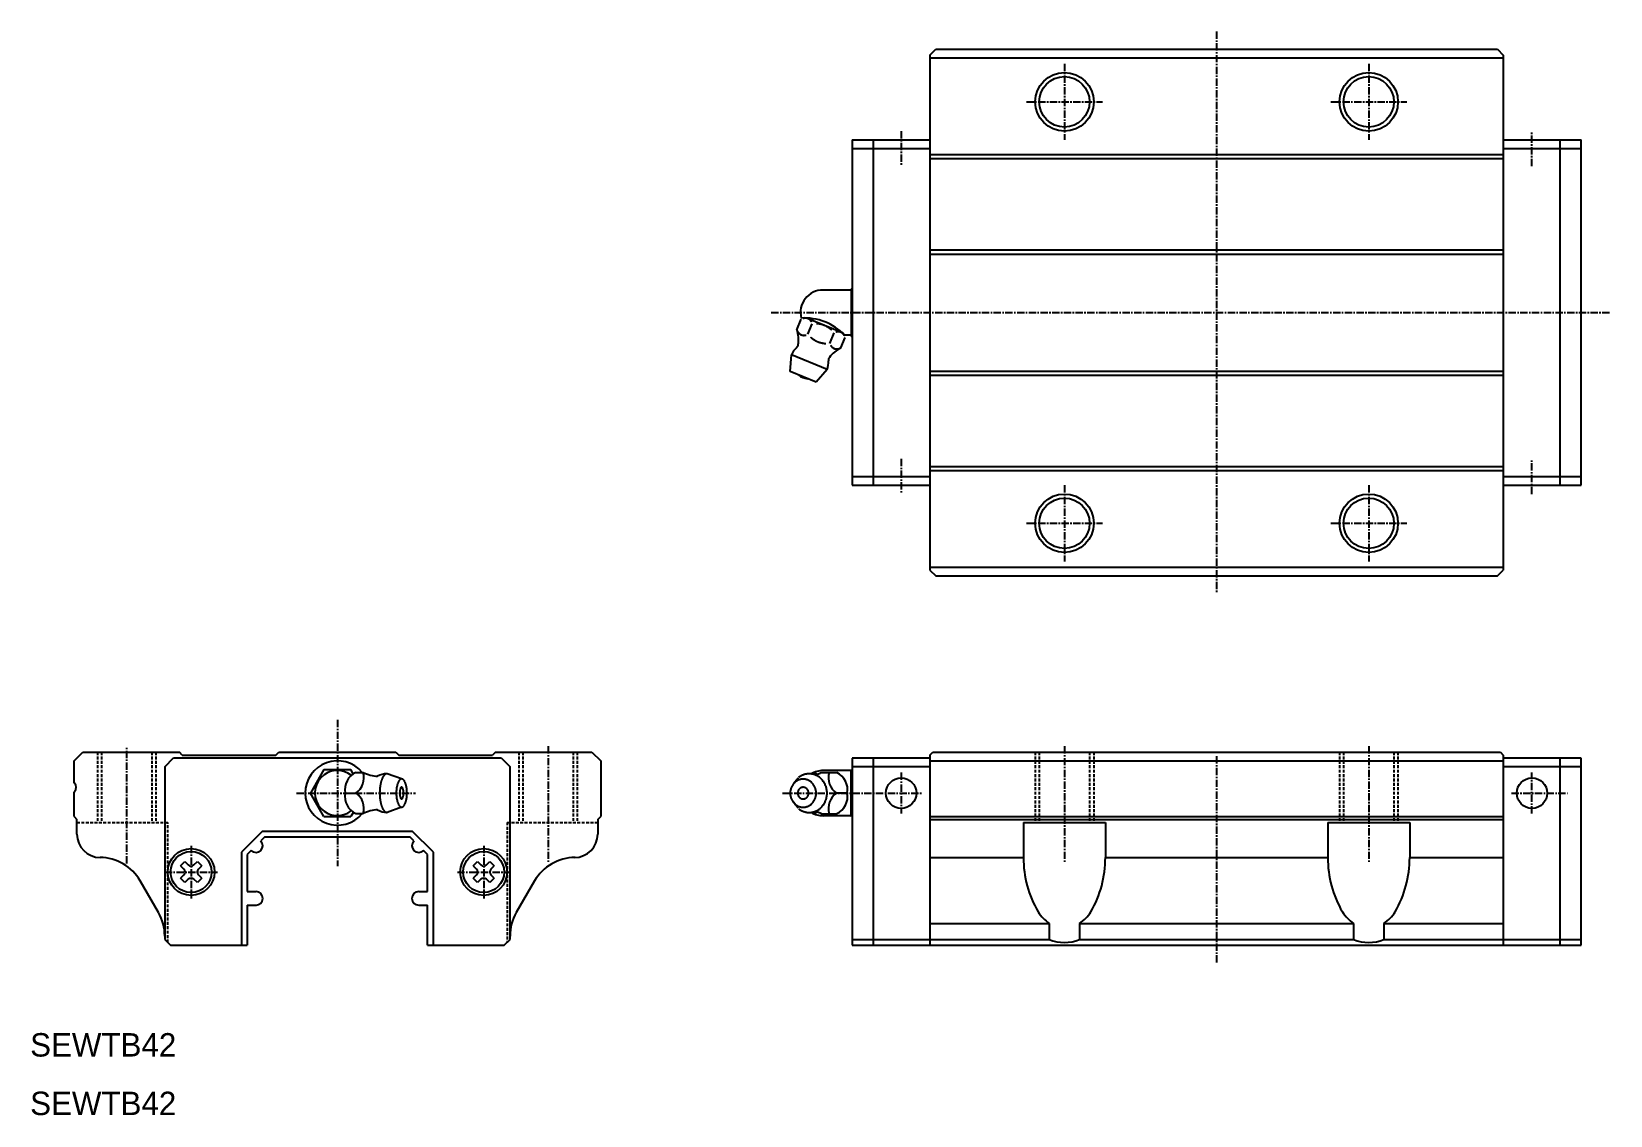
# Model space of a CAD drawing. Extents: x 10 to 280, y 10 to 195.
import ezdxf

# ---------------------------------------------------------------- set-up
doc = ezdxf.new("R2010")
doc.units = 0
doc.linetypes.add('CENTER', pattern=[2, 1.25, -0.25, 0.25, -0.25])
doc.linetypes.add('DASHED', pattern=[0.75, 0.5, -0.25])
doc.layers.get('0').update_dxf_attribs({"linetype": 'CONTINUOUS'})
doc.layers.add('CENTER', color=1, linetype='CENTER')

msp = doc.modelspace()

# ---------------------------------------------------------------- texts
at = {"color": 7, "linetype": 'CONTINUOUS'}
for p in [(10, 20), (10, 10)]:
    msp.add_text('SEWTB42', height=4, dxfattribs=at).set_placement(p)

# ---------------------------------------------------------------- linework, layer by layer
at = {"color": 7, "linetype": 'CONTINUOUS'}
for p, q in [((163.74, 191.1), (164.74, 192.1)), ((164.74, 192.1), (260.74, 192.1)), ((260.74, 192.1), (261.74, 191.1)), ((163.74, 191.1), (163.74, 103.1)), ((163.74, 190.6), (261.74, 190.6)), ((261.74, 191.1), (261.74, 103.1)), ((150.44, 176.6), (154.04, 176.6)), ((150.44, 176.6), (150.44, 117.6)), ((154.04, 176.6), (154.04, 117.6)), ((154.04, 176.6), (163.74, 176.6)), ((261.74, 176.6), (271.44, 176.6)), ((271.44, 117.6), (271.44, 176.6)), ((271.44, 176.6), (275.04, 176.6)), ((275.04, 117.6), (275.04, 176.6)), ((150.44, 175.1), (154.04, 175.1)), ((154.04, 175.1), (163.74, 175.1)), ((163.74, 174.1), (261.74, 174.1)), ((163.74, 173.4), (261.74, 173.4)), ((261.74, 175.1), (271.44, 175.1)), ((271.44, 175.1), (275.04, 175.1)), ((163.74, 157.8), (261.74, 157.8)), ((163.74, 157.1), (261.74, 157.1)), ((150.28, 150.95), (150.44, 151.22)), ((150.28, 150.95), (145.49, 150.95)), ((150.28, 150.95), (150.28, 143.25)), ((141.04, 144.16), (141.78, 145.96)), ((148.81, 143.62), (142.65, 146.17)), ((142.91, 143.39), (143.66, 145.18)), ((146.65, 141.84), (147.4, 143.63)), ((150.28, 143.25), (149.19, 143.25)), ((150.44, 142.98), (150.28, 143.25)), ((148.52, 141.06), (149.27, 142.86)), ((139.88, 137.04), (140.08, 139.88)), ((146.18, 137.35), (140.08, 139.88)), ((146.18, 137.35), (140.08, 139.88)), ((144.31, 135.2), (139.88, 137.04)), ((146.18, 137.35), (144.31, 135.2)), ((146.18, 137.35), (144.31, 135.2)), ((163.74, 137.1), (261.74, 137.1)), ((163.74, 136.4), (261.74, 136.4)), ((150.44, 119.1), (154.04, 119.1)), ((154.04, 119.1), (163.74, 119.1)), ((163.74, 120.8), (261.74, 120.8)), ((163.74, 120.1), (261.74, 120.1)), ((261.74, 119.1), (271.44, 119.1)), ((271.44, 119.1), (275.04, 119.1)), ((150.44, 117.6), (154.04, 117.6)), ((154.04, 117.6), (163.74, 117.6)), ((261.74, 117.6), (271.44, 117.6)), ((271.44, 117.6), (275.04, 117.6)), ((163.74, 103.6), (261.74, 103.6)), ((163.74, 103.1), (164.74, 102.1)), ((260.74, 102.1), (261.74, 103.1)), ((164.74, 102.1), (260.74, 102.1)), ((17.5, 70.5), (19, 72)), ((17.5, 66.81), (17.5, 70.5)), ((19, 72), (35.5, 72)), ((33, 69.52), (34.5, 71.02)), ((34.5, 71.02), (90.5, 71.02)), ((36, 71.5), (35.5, 72)), ((36, 71.5), (52, 71.5)), ((52, 71.5), (52.5, 72)), ((52.5, 72), (72.5, 72)), ((72.5, 72), (73, 71.5)), ((73, 71.5), (89, 71.5)), ((89.5, 72), (89, 71.5)), ((89.5, 72), (106, 72)), ((90.5, 71.02), (92, 69.52)), ((106, 72), (107.5, 70.5)), ((107.5, 70.5), (107.5, 61)), ((154.04, 71), (150.44, 71)), ((150.44, 71), (150.44, 39)), ((154.04, 71), (154.04, 39)), ((163.74, 71), (154.04, 71)), ((163.74, 71.5), (164.24, 72)), ((163.74, 71.5), (163.74, 39)), ((163.74, 70.5), (261.74, 70.5)), ((164.24, 72), (261.24, 72)), ((261.24, 72), (261.74, 71.5)), ((261.74, 71.5), (261.74, 39)), ((271.44, 71), (261.74, 71)), ((271.44, 39), (271.44, 71)), ((275.04, 71), (271.44, 71)), ((275.04, 39), (275.04, 71)), ((33, 69.52), (33, 40)), ((60.19, 69.02), (57.88, 65.02)), ((60.19, 69.02), (62.5, 69.02)), ((62.5, 69.02), (64.81, 69.02)), ((65.22, 68.31), (64.81, 69.02)), ((65.65, 68.53), (66.92, 68.53)), ((73.48, 67.42), (70.99, 68.32)), ((92, 40), (92, 69.52)), ((141.22, 67.58), (140.42, 66.57)), ((145.14, 68.51), (147.82, 68.51)), ((150.28, 68.85), (145.49, 68.85)), ((150.28, 68.85), (150.37, 69)), ((150.28, 61.15), (150.28, 68.85)), ((150.44, 69), (150.37, 69)), ((154.04, 69.5), (150.44, 69.5)), ((163.74, 69.5), (154.04, 69.5)), ((271.44, 69.5), (261.74, 69.5)), ((275.04, 69.5), (271.44, 69.5)), ((17.6, 66.71), (17.5, 66.81)), ((17.6, 65.29), (17.5, 65.19)), ((17.5, 61), (17.5, 65.19)), ((60.19, 61.02), (57.88, 65.02)), ((63.85, 65.02), (65.65, 65.02)), ((149.61, 65), (147.82, 65)), ((73.48, 62.62), (70.99, 61.72)), ((141.22, 62.42), (140.42, 63.43)), ((17.5, 61), (18, 60.5)), ((18, 58), (18, 60.5)), ((60.19, 61.02), (62.5, 61.02)), ((62.5, 61.02), (64.81, 61.02)), ((65.23, 61.75), (64.81, 61.02)), ((65.65, 61.51), (66.92, 61.51)), ((107, 60.5), (107.5, 61)), ((107, 60.5), (107, 58)), ((145.14, 61.49), (147.82, 61.49)), ((150.28, 61.15), (145.49, 61.15)), ((150.37, 61), (150.28, 61.15)), ((150.44, 61), (150.37, 61)), ((163.74, 61), (261.74, 61)), ((163.74, 60.5), (261.74, 60.5)), ((179.74, 60), (193.74, 60)), ((179.74, 60), (179.74, 54)), ((193.74, 60), (193.74, 54)), ((231.74, 60), (245.74, 60)), ((231.74, 60), (231.74, 54)), ((245.74, 60), (245.74, 54)), ((49.7, 58.52), (46.1, 54.92)), ((50.11, 57.52), (49.42, 56.83)), ((49.7, 58.52), (75.3, 58.52)), ((50.11, 57.52), (74.89, 57.52)), ((75.58, 56.83), (74.89, 57.52)), ((78.9, 54.92), (75.3, 58.52)), ((46.1, 54.92), (46.1, 39)), ((47.79, 55.2), (47.1, 54.5)), ((47.1, 54.5), (47.1, 48.17)), ((77.9, 54.5), (77.21, 55.2)), ((77.9, 48.17), (77.9, 54.5)), ((78.9, 39), (78.9, 54.92)), ((163.74, 54), (179.74, 54)), ((193.74, 54), (231.74, 54)), ((245.74, 54), (261.74, 54)), ((35.69, 52.59), (36.43, 53.33)), ((35.69, 52.59), (36.26, 52.01)), ((36.43, 53.33), (37.01, 52.76)), ((37.99, 52.76), (38.57, 53.33)), ((38.57, 53.33), (39.31, 52.59)), ((38.74, 52.01), (39.31, 52.59)), ((85.69, 52.59), (86.43, 53.33)), ((85.69, 52.59), (86.26, 52.01)), ((86.43, 53.33), (87.01, 52.76)), ((87.99, 52.76), (88.57, 53.33)), ((88.57, 53.33), (89.31, 52.59)), ((88.74, 52.01), (89.31, 52.59)), ((31.93, 44.6), (28.81, 50)), ((36.26, 51.02), (35.69, 50.45)), ((36.43, 49.71), (35.69, 50.45)), ((37.01, 50.28), (36.43, 49.71)), ((38.57, 49.71), (37.99, 50.28)), ((39.31, 50.45), (38.57, 49.71)), ((39.31, 50.45), (38.74, 51.02)), ((86.26, 51.02), (85.69, 50.45)), ((86.43, 49.71), (85.69, 50.45)), ((87.01, 50.28), (86.43, 49.71)), ((88.57, 49.71), (87.99, 50.28)), ((89.31, 50.45), (88.57, 49.71)), ((89.31, 50.45), (88.74, 51.02)), ((96.19, 50), (93.07, 44.6)), ((47.1, 48.17), (48.6, 48.17)), ((47.1, 45.87), (47.1, 39)), ((47.1, 45.87), (48.6, 45.87)), ((76.4, 48.17), (77.9, 48.17)), ((76.4, 45.87), (77.9, 45.87)), ((77.9, 39), (77.9, 45.87)), ((163.74, 42.74), (184.14, 42.74)), ((184.14, 42.74), (184.14, 40)), ((189.34, 42.74), (236.14, 42.74)), ((189.34, 42.74), (189.34, 40)), ((236.14, 42.74), (236.14, 40)), ((241.34, 42.74), (261.74, 42.74)), ((241.34, 42.74), (241.34, 40)), ((33, 40), (34, 39)), ((34, 39), (47.1, 39)), ((77.9, 39), (91, 39)), ((91, 39), (92, 40)), ((150.44, 40), (154.04, 40)), ((150.44, 39), (154.04, 39)), ((154.04, 40), (163.74, 40)), ((154.04, 39), (163.74, 39)), ((163.74, 40), (184.14, 40)), ((163.74, 39), (261.74, 39)), ((189.34, 40), (236.14, 40)), ((241.34, 40), (261.74, 40)), ((261.74, 40), (271.44, 40)), ((261.74, 39), (271.44, 39)), ((271.44, 40), (275.04, 40)), ((271.44, 39), (275.04, 39))]:
    msp.add_line(p, q, dxfattribs=at)
at = {"color": 3, "linetype": 'DASHED'}
for p, q in [((21.5, 72), (21.5, 60)), ((22.2, 72), (22.2, 60)), ((30.8, 72), (30.8, 60)), ((31.5, 72), (31.5, 60)), ((93.5, 72), (93.5, 60)), ((94.2, 72), (94.2, 60)), ((102.8, 72), (102.8, 60)), ((103.5, 72), (103.5, 60)), ((181.74, 72), (181.74, 60)), ((182.44, 72), (182.44, 60)), ((191.04, 72), (191.04, 60)), ((191.74, 72), (191.74, 60)), ((233.74, 72), (233.74, 60)), ((234.44, 72), (234.44, 60)), ((243.04, 72), (243.04, 60)), ((243.74, 72), (243.74, 60)), ((18, 60), (33.5, 60)), ((33.5, 39.5), (33.5, 60)), ((91.5, 60), (91.5, 39.5)), ((91.5, 60), (107, 60))]:
    msp.add_line(p, q, dxfattribs=at)
at = {"color": 7, "linetype": 'CONTINUOUS'}
for points in [[(143.52, 145.51, 0), (143.51, 145.52, 0), (143.5, 145.53, 0), (143.5, 145.54, 0), (143.49, 145.56, 0), (143.48, 145.57, 0), (143.47, 145.58, 0), (143.47, 145.59, 0), (143.46, 145.6, 0), (143.45, 145.61, 0), (143.44, 145.62, 0), (143.44, 145.63, 0), (143.43, 145.65, 0), (143.42, 145.66, 0), (143.41, 145.67, 0), (143.41, 145.68, 0), (143.4, 145.69, 0), (143.39, 145.7, 0), (143.38, 145.71, 0), (143.37, 145.72, 0), (143.36, 145.73, 0), (143.36, 145.74, 0), (143.35, 145.75, 0), (143.34, 145.76, 0), (143.33, 145.77, 0), (143.32, 145.78, 0), (143.31, 145.79, 0), (143.3, 145.8, 0), (143.29, 145.81, 0), (143.28, 145.82, 0), (143.28, 145.82, 0), (143.27, 145.83, 0), (143.26, 145.84, 0), (143.25, 145.85, 0), (143.24, 145.86, 0), (143.23, 145.87, 0), (143.22, 145.88, 0), (143.21, 145.88, 0), (143.2, 145.89, 0), (143.19, 145.9, 0), (143.18, 145.91, 0), (143.17, 145.92, 0), (143.16, 145.92, 0), (143.15, 145.93, 0), (143.14, 145.94, 0), (143.13, 145.95, 0), (143.12, 145.95, 0), (143.11, 145.96, 0), (143.1, 145.97, 0), (143.09, 145.97, 0), (143.08, 145.98, 0), (143.07, 145.99, 0), (143.06, 145.99, 0), (143.04, 146, 0), (143.03, 146.01, 0), (143.02, 146.01, 0), (143.01, 146.02, 0), (143, 146.02, 0), (142.99, 146.03, 0), (142.98, 146.03, 0), (142.97, 146.04, 0), (142.96, 146.04, 0), (142.94, 146.05, 0), (142.93, 146.06, 0), (142.92, 146.06, 0), (142.91, 146.06, 0), (142.9, 146.07, 0), (142.89, 146.07, 0), (142.88, 146.08, 0), (142.86, 146.08, 0), (142.85, 146.09, 0), (142.84, 146.09, 0), (142.83, 146.09, 0), (142.82, 146.1, 0), (142.8, 146.1, 0), (142.79, 146.1, 0), (142.78, 146.11, 0), (142.77, 146.11, 0), (142.76, 146.11, 0), (142.74, 146.12, 0), (142.73, 146.12, 0), (142.72, 146.12, 0), (142.71, 146.12, 0), (142.7, 146.13, 0), (142.68, 146.13, 0), (142.67, 146.13, 0), (142.66, 146.13, 0), (142.65, 146.13, 0), (142.63, 146.13, 0), (142.62, 146.14, 0), (142.61, 146.14, 0), (142.6, 146.14, 0), (142.58, 146.14, 0), (142.57, 146.14, 0), (142.56, 146.14, 0), (142.54, 146.14, 0), (142.53, 146.14, 0), (142.52, 146.14, 0), (142.51, 146.14, 0), (142.49, 146.14, 0), (142.48, 146.14, 0), (142.47, 146.14, 0), (142.45, 146.14, 0), (142.44, 146.14, 0), (142.43, 146.14, 0), (142.42, 146.14, 0), (142.4, 146.14, 0), (142.39, 146.14, 0), (142.38, 146.14, 0), (142.36, 146.14, 0), (142.35, 146.14, 0), (142.34, 146.13, 0), (142.32, 146.13, 0), (142.31, 146.13, 0), (142.3, 146.13, 0), (142.28, 146.13, 0), (142.27, 146.13, 0), (142.26, 146.12, 0), (142.24, 146.12, 0), (142.23, 146.12, 0), (142.22, 146.12, 0), (142.21, 146.11, 0), (142.19, 146.11, 0), (142.18, 146.11, 0), (142.16, 146.1, 0), (142.15, 146.1, 0), (142.14, 146.1, 0), (142.12, 146.09, 0), (142.11, 146.09, 0)], [(141.18, 143.84, 0), (141.19, 143.83, 0), (141.19, 143.82, 0), (141.2, 143.8, 0), (141.21, 143.79, 0), (141.21, 143.78, 0), (141.22, 143.77, 0), (141.23, 143.76, 0), (141.24, 143.75, 0), (141.24, 143.74, 0), (141.25, 143.72, 0), (141.26, 143.71, 0), (141.27, 143.7, 0), (141.27, 143.69, 0), (141.28, 143.68, 0), (141.29, 143.67, 0), (141.3, 143.66, 0), (141.31, 143.65, 0), (141.31, 143.64, 0), (141.32, 143.63, 0), (141.33, 143.62, 0), (141.34, 143.61, 0), (141.35, 143.6, 0), (141.36, 143.59, 0), (141.37, 143.58, 0), (141.38, 143.57, 0), (141.38, 143.56, 0), (141.39, 143.55, 0), (141.4, 143.54, 0), (141.41, 143.53, 0), (141.42, 143.52, 0), (141.43, 143.51, 0), (141.44, 143.5, 0), (141.45, 143.5, 0), (141.46, 143.49, 0), (141.47, 143.48, 0), (141.48, 143.47, 0), (141.49, 143.46, 0), (141.5, 143.45, 0), (141.51, 143.45, 0), (141.52, 143.44, 0), (141.53, 143.43, 0), (141.54, 143.42, 0), (141.55, 143.41, 0), (141.56, 143.41, 0), (141.57, 143.4, 0), (141.58, 143.39, 0), (141.59, 143.39, 0), (141.6, 143.38, 0), (141.61, 143.37, 0), (141.62, 143.37, 0), (141.63, 143.36, 0), (141.64, 143.35, 0), (141.65, 143.35, 0), (141.66, 143.34, 0), (141.67, 143.34, 0), (141.68, 143.33, 0), (141.7, 143.32, 0), (141.71, 143.32, 0), (141.72, 143.31, 0), (141.73, 143.31, 0), (141.74, 143.3, 0), (141.75, 143.3, 0), (141.76, 143.29, 0), (141.77, 143.29, 0), (141.79, 143.28, 0), (141.8, 143.28, 0), (141.81, 143.27, 0), (141.82, 143.27, 0), (141.83, 143.27, 0), (141.84, 143.26, 0), (141.86, 143.26, 0), (141.87, 143.25, 0), (141.88, 143.25, 0), (141.89, 143.25, 0), (141.9, 143.24, 0), (141.91, 143.24, 0), (141.93, 143.24, 0), (141.94, 143.23, 0), (141.95, 143.23, 0), (141.96, 143.23, 0), (141.98, 143.23, 0), (141.99, 143.22, 0), (142, 143.22, 0), (142.01, 143.22, 0), (142.03, 143.22, 0), (142.04, 143.22, 0), (142.05, 143.21, 0), (142.06, 143.21, 0), (142.07, 143.21, 0), (142.09, 143.21, 0), (142.1, 143.21, 0), (142.11, 143.21, 0), (142.13, 143.21, 0), (142.14, 143.21, 0), (142.15, 143.21, 0), (142.16, 143.2, 0), (142.18, 143.2, 0), (142.19, 143.2, 0), (142.2, 143.2, 0), (142.22, 143.2, 0), (142.23, 143.2, 0), (142.24, 143.2, 0), (142.25, 143.2, 0), (142.27, 143.2, 0), (142.28, 143.21, 0), (142.29, 143.21, 0), (142.31, 143.21, 0), (142.32, 143.21, 0), (142.33, 143.21, 0), (142.35, 143.21, 0), (142.36, 143.21, 0), (142.37, 143.21, 0), (142.39, 143.22, 0), (142.4, 143.22, 0), (142.41, 143.22, 0), (142.43, 143.22, 0), (142.44, 143.22, 0), (142.45, 143.23, 0), (142.46, 143.23, 0), (142.48, 143.23, 0), (142.49, 143.23, 0), (142.5, 143.24, 0), (142.52, 143.24, 0), (142.53, 143.24, 0), (142.55, 143.25, 0), (142.56, 143.25, 0), (142.57, 143.25, 0), (142.59, 143.26, 0)], [(146.92, 144.13, 0), (146.91, 144.15, 0), (146.89, 144.17, 0), (146.87, 144.18, 0), (146.85, 144.2, 0), (146.84, 144.21, 0), (146.82, 144.22, 0), (146.8, 144.24, 0), (146.79, 144.25, 0), (146.77, 144.27, 0), (146.75, 144.28, 0), (146.73, 144.3, 0), (146.72, 144.31, 0), (146.7, 144.32, 0), (146.68, 144.34, 0), (146.66, 144.35, 0), (146.65, 144.37, 0), (146.63, 144.38, 0), (146.61, 144.39, 0), (146.59, 144.41, 0), (146.57, 144.42, 0), (146.56, 144.43, 0), (146.54, 144.45, 0), (146.52, 144.46, 0), (146.5, 144.47, 0), (146.48, 144.49, 0), (146.46, 144.5, 0), (146.45, 144.51, 0), (146.43, 144.52, 0), (146.41, 144.53, 0), (146.39, 144.55, 0), (146.37, 144.56, 0), (146.35, 144.57, 0), (146.34, 144.58, 0), (146.32, 144.59, 0), (146.3, 144.61, 0), (146.28, 144.62, 0), (146.26, 144.63, 0), (146.24, 144.64, 0), (146.22, 144.65, 0), (146.2, 144.66, 0), (146.18, 144.67, 0), (146.16, 144.68, 0), (146.15, 144.7, 0), (146.12, 144.71, 0), (146.11, 144.72, 0), (146.09, 144.73, 0), (146.07, 144.74, 0), (146.05, 144.75, 0), (146.03, 144.76, 0), (146.01, 144.77, 0), (145.99, 144.78, 0), (145.97, 144.79, 0), (145.95, 144.8, 0), (145.93, 144.81, 0), (145.91, 144.82, 0), (145.89, 144.83, 0), (145.87, 144.84, 0), (145.85, 144.84, 0), (145.83, 144.85, 0), (145.81, 144.86, 0), (145.79, 144.87, 0), (145.77, 144.88, 0), (145.75, 144.89, 0), (145.73, 144.9, 0), (145.71, 144.9, 0), (145.69, 144.91, 0), (145.67, 144.92, 0), (145.65, 144.93, 0), (145.63, 144.94, 0), (145.61, 144.95, 0), (145.59, 144.95, 0), (145.56, 144.96, 0), (145.54, 144.97, 0), (145.52, 144.98, 0), (145.5, 144.98, 0), (145.48, 144.99, 0), (145.46, 145, 0), (145.44, 145, 0), (145.42, 145.01, 0), (145.4, 145.02, 0), (145.38, 145.02, 0), (145.36, 145.03, 0), (145.33, 145.04, 0), (145.31, 145.04, 0), (145.29, 145.05, 0), (145.27, 145.05, 0), (145.25, 145.06, 0), (145.23, 145.07, 0), (145.21, 145.07, 0), (145.18, 145.08, 0), (145.16, 145.08, 0), (145.14, 145.09, 0), (145.12, 145.09, 0), (145.1, 145.1, 0), (145.08, 145.1, 0), (145.06, 145.11, 0), (145.03, 145.11, 0), (145.01, 145.12, 0), (144.99, 145.12, 0), (144.97, 145.13, 0), (144.95, 145.13, 0), (144.93, 145.13, 0), (144.9, 145.14, 0), (144.88, 145.14, 0), (144.86, 145.15, 0), (144.84, 145.15, 0), (144.82, 145.15, 0), (144.79, 145.16, 0), (144.77, 145.16, 0), (144.75, 145.16, 0), (144.73, 145.17, 0), (144.71, 145.17, 0), (144.68, 145.17, 0), (144.66, 145.18, 0), (144.64, 145.18, 0), (144.62, 145.18, 0), (144.59, 145.18, 0), (144.57, 145.19, 0), (144.55, 145.19, 0), (144.53, 145.19, 0), (144.5, 145.19, 0), (144.48, 145.19, 0), (144.46, 145.2, 0), (144.44, 145.2, 0), (144.41, 145.2, 0), (144.39, 145.2, 0), (144.37, 145.2, 0), (144.35, 145.2, 0)], [(149.13, 143.18, 0), (149.12, 143.19, 0), (149.12, 143.21, 0), (149.11, 143.22, 0), (149.1, 143.23, 0), (149.09, 143.24, 0), (149.09, 143.25, 0), (149.08, 143.26, 0), (149.07, 143.28, 0), (149.06, 143.29, 0), (149.06, 143.3, 0), (149.05, 143.31, 0), (149.04, 143.32, 0), (149.03, 143.33, 0), (149.03, 143.34, 0), (149.02, 143.35, 0), (149.01, 143.36, 0), (149, 143.38, 0), (148.99, 143.38, 0), (148.99, 143.4, 0), (148.98, 143.4, 0), (148.97, 143.41, 0), (148.96, 143.43, 0), (148.95, 143.44, 0), (148.94, 143.44, 0), (148.93, 143.45, 0), (148.93, 143.46, 0), (148.92, 143.47, 0), (148.91, 143.48, 0), (148.9, 143.49, 0), (148.89, 143.5, 0), (148.88, 143.51, 0), (148.87, 143.52, 0), (148.86, 143.53, 0), (148.85, 143.54, 0), (148.84, 143.54, 0), (148.83, 143.55, 0), (148.82, 143.56, 0), (148.81, 143.57, 0), (148.8, 143.58, 0), (148.79, 143.58, 0), (148.78, 143.59, 0), (148.77, 143.6, 0), (148.76, 143.61, 0), (148.75, 143.61, 0), (148.74, 143.62, 0), (148.73, 143.63, 0), (148.72, 143.64, 0), (148.71, 143.64, 0), (148.7, 143.65, 0), (148.69, 143.66, 0), (148.68, 143.66, 0), (148.67, 143.67, 0), (148.66, 143.68, 0), (148.65, 143.68, 0), (148.64, 143.69, 0), (148.62, 143.69, 0), (148.61, 143.7, 0), (148.6, 143.7, 0), (148.59, 143.71, 0), (148.58, 143.72, 0), (148.57, 143.72, 0), (148.56, 143.72, 0), (148.55, 143.73, 0), (148.53, 143.74, 0), (148.52, 143.74, 0), (148.51, 143.74, 0), (148.5, 143.75, 0), (148.49, 143.75, 0), (148.48, 143.76, 0), (148.47, 143.76, 0), (148.45, 143.76, 0), (148.44, 143.77, 0), (148.43, 143.77, 0), (148.42, 143.77, 0), (148.41, 143.78, 0), (148.39, 143.78, 0), (148.38, 143.78, 0), (148.37, 143.79, 0), (148.36, 143.79, 0), (148.35, 143.79, 0), (148.33, 143.8, 0), (148.32, 143.8, 0), (148.31, 143.8, 0), (148.3, 143.8, 0), (148.28, 143.81, 0), (148.27, 143.81, 0), (148.26, 143.81, 0), (148.25, 143.81, 0), (148.23, 143.81, 0), (148.22, 143.81, 0), (148.21, 143.81, 0), (148.2, 143.81, 0), (148.18, 143.82, 0), (148.17, 143.82, 0), (148.16, 143.82, 0), (148.15, 143.82, 0), (148.13, 143.82, 0), (148.12, 143.82, 0), (148.11, 143.82, 0), (148.09, 143.82, 0), (148.08, 143.82, 0), (148.07, 143.82, 0), (148.06, 143.82, 0), (148.04, 143.82, 0), (148.03, 143.82, 0), (148.02, 143.82, 0), (148, 143.82, 0), (147.99, 143.81, 0), (147.98, 143.81, 0), (147.96, 143.81, 0), (147.95, 143.81, 0), (147.94, 143.81, 0), (147.92, 143.81, 0), (147.91, 143.81, 0), (147.9, 143.8, 0), (147.88, 143.8, 0), (147.87, 143.8, 0), (147.86, 143.8, 0), (147.84, 143.79, 0), (147.83, 143.79, 0), (147.82, 143.79, 0), (147.8, 143.78, 0), (147.79, 143.78, 0), (147.78, 143.78, 0), (147.76, 143.78, 0), (147.75, 143.77, 0), (147.74, 143.77, 0), (147.72, 143.76, 0)], [(143.39, 142.89, 0), (143.4, 142.87, 0), (143.42, 142.86, 0), (143.44, 142.84, 0), (143.45, 142.83, 0), (143.47, 142.81, 0), (143.49, 142.8, 0), (143.51, 142.78, 0), (143.52, 142.77, 0), (143.54, 142.75, 0), (143.56, 142.74, 0), (143.57, 142.72, 0), (143.59, 142.71, 0), (143.61, 142.7, 0), (143.63, 142.68, 0), (143.65, 142.67, 0), (143.66, 142.66, 0), (143.68, 142.64, 0), (143.7, 142.63, 0), (143.72, 142.61, 0), (143.74, 142.6, 0), (143.75, 142.59, 0), (143.77, 142.58, 0), (143.79, 142.56, 0), (143.81, 142.55, 0), (143.83, 142.54, 0), (143.84, 142.53, 0), (143.86, 142.51, 0), (143.88, 142.5, 0), (143.9, 142.49, 0), (143.92, 142.47, 0), (143.94, 142.46, 0), (143.96, 142.45, 0), (143.97, 142.44, 0), (143.99, 142.43, 0), (144.01, 142.42, 0), (144.03, 142.4, 0), (144.05, 142.39, 0), (144.07, 142.38, 0), (144.09, 142.37, 0), (144.11, 142.36, 0), (144.13, 142.35, 0), (144.15, 142.34, 0), (144.16, 142.33, 0), (144.18, 142.32, 0), (144.2, 142.31, 0), (144.22, 142.29, 0), (144.24, 142.28, 0), (144.26, 142.27, 0), (144.28, 142.26, 0), (144.3, 142.25, 0), (144.32, 142.24, 0), (144.34, 142.23, 0), (144.36, 142.22, 0), (144.38, 142.22, 0), (144.4, 142.21, 0), (144.42, 142.2, 0), (144.44, 142.19, 0), (144.46, 142.18, 0), (144.48, 142.17, 0), (144.5, 142.16, 0), (144.52, 142.15, 0), (144.54, 142.14, 0), (144.56, 142.13, 0), (144.58, 142.12, 0), (144.6, 142.12, 0), (144.62, 142.11, 0), (144.64, 142.1, 0), (144.66, 142.09, 0), (144.68, 142.09, 0), (144.7, 142.08, 0), (144.72, 142.07, 0), (144.74, 142.06, 0), (144.76, 142.05, 0), (144.79, 142.05, 0), (144.81, 142.04, 0), (144.83, 142.03, 0), (144.85, 142.03, 0), (144.87, 142.02, 0), (144.89, 142.01, 0), (144.91, 142, 0), (144.93, 142, 0), (144.95, 141.99, 0), (144.97, 141.99, 0), (145, 141.98, 0), (145.02, 141.97, 0), (145.04, 141.97, 0), (145.06, 141.96, 0), (145.08, 141.96, 0), (145.1, 141.95, 0), (145.12, 141.94, 0), (145.15, 141.94, 0), (145.17, 141.93, 0), (145.19, 141.93, 0), (145.21, 141.92, 0), (145.23, 141.92, 0), (145.25, 141.91, 0), (145.27, 141.91, 0), (145.3, 141.9, 0), (145.32, 141.9, 0), (145.34, 141.9, 0), (145.36, 141.89, 0), (145.38, 141.89, 0), (145.41, 141.88, 0), (145.43, 141.88, 0), (145.45, 141.88, 0), (145.47, 141.87, 0), (145.49, 141.87, 0), (145.52, 141.87, 0), (145.54, 141.86, 0), (145.56, 141.86, 0), (145.58, 141.85, 0), (145.6, 141.85, 0), (145.63, 141.85, 0), (145.65, 141.85, 0), (145.67, 141.84, 0), (145.69, 141.84, 0), (145.72, 141.84, 0), (145.74, 141.84, 0), (145.76, 141.83, 0), (145.78, 141.83, 0), (145.81, 141.83, 0), (145.83, 141.83, 0), (145.85, 141.83, 0), (145.87, 141.82, 0), (145.9, 141.82, 0), (145.92, 141.82, 0), (145.94, 141.82, 0), (145.96, 141.82, 0)], [(146.79, 141.51, 0), (146.8, 141.5, 0), (146.81, 141.49, 0), (146.81, 141.48, 0), (146.82, 141.47, 0), (146.83, 141.46, 0), (146.83, 141.44, 0), (146.84, 141.43, 0), (146.85, 141.42, 0), (146.86, 141.41, 0), (146.86, 141.4, 0), (146.87, 141.39, 0), (146.88, 141.38, 0), (146.89, 141.37, 0), (146.89, 141.35, 0), (146.9, 141.34, 0), (146.91, 141.33, 0), (146.92, 141.32, 0), (146.93, 141.31, 0), (146.94, 141.3, 0), (146.94, 141.29, 0), (146.95, 141.28, 0), (146.96, 141.27, 0), (146.97, 141.26, 0), (146.98, 141.25, 0), (146.99, 141.24, 0), (147, 141.23, 0), (147.01, 141.22, 0), (147.01, 141.22, 0), (147.02, 141.21, 0), (147.03, 141.2, 0), (147.04, 141.19, 0), (147.05, 141.18, 0), (147.06, 141.17, 0), (147.07, 141.16, 0), (147.08, 141.15, 0), (147.09, 141.15, 0), (147.1, 141.14, 0), (147.11, 141.13, 0), (147.12, 141.12, 0), (147.13, 141.11, 0), (147.14, 141.11, 0), (147.15, 141.1, 0), (147.16, 141.09, 0), (147.17, 141.08, 0), (147.18, 141.08, 0), (147.19, 141.07, 0), (147.2, 141.06, 0), (147.21, 141.06, 0), (147.22, 141.05, 0), (147.23, 141.04, 0), (147.24, 141.03, 0), (147.25, 141.03, 0), (147.26, 141.02, 0), (147.28, 141.02, 0), (147.29, 141.01, 0), (147.3, 141, 0), (147.31, 141, 0), (147.32, 140.99, 0), (147.33, 140.99, 0), (147.34, 140.98, 0), (147.35, 140.98, 0), (147.36, 140.97, 0), (147.37, 140.97, 0), (147.39, 140.96, 0), (147.4, 140.96, 0), (147.41, 140.95, 0), (147.42, 140.95, 0), (147.43, 140.94, 0), (147.44, 140.94, 0), (147.46, 140.94, 0), (147.47, 140.93, 0), (147.48, 140.93, 0), (147.49, 140.93, 0), (147.5, 140.92, 0), (147.52, 140.92, 0), (147.53, 140.92, 0), (147.54, 140.91, 0), (147.55, 140.91, 0), (147.56, 140.91, 0), (147.58, 140.9, 0), (147.59, 140.9, 0), (147.6, 140.9, 0), (147.61, 140.9, 0), (147.62, 140.9, 0), (147.64, 140.89, 0), (147.65, 140.89, 0), (147.66, 140.89, 0), (147.68, 140.89, 0), (147.69, 140.89, 0), (147.7, 140.88, 0), (147.71, 140.88, 0), (147.73, 140.88, 0), (147.74, 140.88, 0), (147.75, 140.88, 0), (147.76, 140.88, 0), (147.78, 140.88, 0), (147.79, 140.88, 0), (147.8, 140.88, 0), (147.81, 140.88, 0), (147.83, 140.88, 0), (147.84, 140.88, 0), (147.85, 140.88, 0), (147.87, 140.88, 0), (147.88, 140.88, 0), (147.89, 140.88, 0), (147.91, 140.88, 0), (147.92, 140.88, 0), (147.93, 140.88, 0), (147.94, 140.88, 0), (147.96, 140.89, 0), (147.97, 140.89, 0), (147.99, 140.89, 0), (148, 140.89, 0), (148.01, 140.89, 0), (148.03, 140.89, 0), (148.04, 140.9, 0), (148.05, 140.9, 0), (148.06, 140.9, 0), (148.08, 140.9, 0), (148.09, 140.91, 0), (148.1, 140.91, 0), (148.12, 140.91, 0), (148.13, 140.91, 0), (148.15, 140.92, 0), (148.16, 140.92, 0), (148.17, 140.93, 0), (148.19, 140.93, 0), (148.2, 140.93, 0)], [(70.99, 68.32, 0), (70.96, 68.32, 0), (70.92, 68.31, 0), (70.89, 68.31, 0), (70.86, 68.3, 0), (70.83, 68.29, 0), (70.8, 68.28, 0), (70.77, 68.27, 0), (70.74, 68.26, 0), (70.71, 68.24, 0), (70.68, 68.22, 0), (70.65, 68.2, 0), (70.62, 68.18, 0), (70.59, 68.15, 0), (70.56, 68.13, 0), (70.53, 68.1, 0), (70.5, 68.07, 0), (70.47, 68.04, 0), (70.45, 68, 0), (70.42, 67.97, 0), (70.39, 67.93, 0), (70.36, 67.89, 0), (70.34, 67.85, 0), (70.31, 67.81, 0), (70.28, 67.76, 0), (70.26, 67.72, 0), (70.23, 67.67, 0), (70.21, 67.62, 0), (70.19, 67.57, 0), (70.16, 67.52, 0), (70.14, 67.46, 0), (70.12, 67.41, 0), (70.09, 67.35, 0), (70.07, 67.29, 0), (70.05, 67.24, 0), (70.03, 67.17, 0), (70.01, 67.11, 0), (69.99, 67.05, 0), (69.97, 66.98, 0), (69.95, 66.92, 0), (69.94, 66.85, 0), (69.92, 66.78, 0), (69.9, 66.72, 0), (69.89, 66.65, 0), (69.87, 66.57, 0), (69.86, 66.5, 0), (69.84, 66.43, 0), (69.83, 66.36, 0), (69.82, 66.28, 0), (69.81, 66.21, 0), (69.8, 66.13, 0), (69.79, 66.05, 0), (69.78, 65.98, 0), (69.77, 65.9, 0), (69.76, 65.82, 0), (69.75, 65.74, 0), (69.75, 65.66, 0), (69.74, 65.58, 0), (69.74, 65.5, 0), (69.73, 65.42, 0), (69.73, 65.34, 0), (69.73, 65.26, 0), (69.72, 65.18, 0), (69.72, 65.1, 0), (69.72, 65.02, 0), (69.72, 64.94, 0), (69.72, 64.86, 0), (69.73, 64.78, 0), (69.73, 64.7, 0), (69.73, 64.61, 0), (69.74, 64.53, 0), (69.74, 64.45, 0), (69.75, 64.38, 0), (69.75, 64.3, 0), (69.76, 64.22, 0), (69.77, 64.14, 0), (69.78, 64.06, 0), (69.79, 63.98, 0), (69.8, 63.91, 0), (69.81, 63.83, 0), (69.82, 63.76, 0), (69.83, 63.68, 0), (69.84, 63.61, 0), (69.86, 63.54, 0), (69.87, 63.46, 0), (69.89, 63.39, 0), (69.9, 63.32, 0), (69.92, 63.25, 0), (69.94, 63.19, 0), (69.95, 63.12, 0), (69.97, 63.05, 0), (69.99, 62.99, 0), (70.01, 62.93, 0), (70.03, 62.86, 0), (70.05, 62.8, 0), (70.07, 62.74, 0), (70.09, 62.69, 0), (70.12, 62.63, 0), (70.14, 62.57, 0), (70.16, 62.52, 0), (70.19, 62.47, 0), (70.21, 62.42, 0), (70.23, 62.37, 0), (70.26, 62.32, 0), (70.28, 62.28, 0), (70.31, 62.23, 0), (70.34, 62.19, 0), (70.36, 62.15, 0), (70.39, 62.11, 0), (70.42, 62.07, 0), (70.45, 62.04, 0), (70.47, 62, 0), (70.5, 61.97, 0), (70.53, 61.94, 0), (70.56, 61.91, 0), (70.59, 61.89, 0), (70.62, 61.86, 0), (70.65, 61.84, 0), (70.68, 61.82, 0), (70.71, 61.8, 0), (70.74, 61.78, 0), (70.77, 61.77, 0), (70.8, 61.75, 0), (70.83, 61.74, 0), (70.86, 61.73, 0), (70.89, 61.73, 0), (70.92, 61.72, 0), (70.96, 61.72, 0), (70.99, 61.72, 0)], [(141.32, 62.35, 0), (141.4, 62.28, 0), (141.49, 62.22, 0), (141.58, 62.16, 0), (141.67, 62.1, 0), (141.76, 62.05, 0), (141.86, 62, 0), (141.95, 61.95, 0), (142.05, 61.91, 0), (142.15, 61.87, 0), (142.25, 61.84, 0), (142.35, 61.81, 0), (142.45, 61.78, 0), (142.56, 61.76, 0), (142.66, 61.74, 0), (142.76, 61.72, 0), (142.87, 61.71, 0), (142.97, 61.7, 0), (143.08, 61.7, 0), (143.19, 61.7, 0), (143.29, 61.7, 0), (143.4, 61.71, 0), (143.5, 61.72, 0), (143.6, 61.74, 0), (143.71, 61.76, 0), (143.81, 61.78, 0), (143.91, 61.81, 0), (144.01, 61.84, 0), (144.11, 61.88, 0), (144.21, 61.92, 0), (144.31, 61.96, 0), (144.41, 62, 0), (144.5, 62.05, 0), (144.59, 62.11, 0), (144.68, 62.16, 0), (144.77, 62.22, 0), (144.86, 62.29, 0), (144.95, 62.35, 0), (145.03, 62.42, 0), (145.11, 62.49, 0), (145.19, 62.57, 0), (145.27, 62.65, 0), (145.34, 62.73, 0), (145.41, 62.81, 0), (145.48, 62.9, 0), (145.54, 62.99, 0), (145.61, 63.08, 0), (145.67, 63.17, 0), (145.72, 63.27, 0), (145.78, 63.37, 0), (145.83, 63.47, 0), (145.87, 63.57, 0), (145.92, 63.67, 0), (145.96, 63.78, 0), (146, 63.88, 0), (146.03, 63.99, 0), (146.06, 64.1, 0), (146.09, 64.21, 0), (146.11, 64.32, 0), (146.13, 64.43, 0), (146.15, 64.55, 0), (146.16, 64.66, 0), (146.17, 64.77, 0), (146.17, 64.89, 0), (146.18, 65, 0), (146.17, 65.11, 0), (146.17, 65.23, 0), (146.16, 65.34, 0), (146.15, 65.45, 0), (146.13, 65.57, 0), (146.11, 65.68, 0), (146.09, 65.79, 0), (146.06, 65.9, 0), (146.03, 66.01, 0), (146, 66.12, 0), (145.96, 66.22, 0), (145.92, 66.33, 0), (145.87, 66.43, 0), (145.83, 66.53, 0), (145.78, 66.63, 0), (145.72, 66.73, 0), (145.67, 66.83, 0), (145.61, 66.92, 0), (145.54, 67.01, 0), (145.48, 67.1, 0), (145.41, 67.19, 0), (145.34, 67.27, 0), (145.27, 67.35, 0), (145.19, 67.43, 0), (145.11, 67.51, 0), (145.03, 67.58, 0), (144.95, 67.65, 0), (144.86, 67.71, 0), (144.77, 67.78, 0), (144.68, 67.84, 0), (144.59, 67.89, 0), (144.5, 67.95, 0), (144.41, 68, 0), (144.31, 68.04, 0), (144.21, 68.08, 0), (144.11, 68.12, 0), (144.01, 68.16, 0), (143.91, 68.19, 0), (143.81, 68.22, 0), (143.71, 68.24, 0), (143.6, 68.26, 0), (143.5, 68.28, 0), (143.4, 68.29, 0), (143.29, 68.3, 0), (143.19, 68.3, 0), (143.08, 68.3, 0), (142.97, 68.3, 0), (142.87, 68.29, 0), (142.76, 68.28, 0), (142.66, 68.26, 0), (142.56, 68.24, 0), (142.45, 68.22, 0), (142.35, 68.19, 0), (142.25, 68.16, 0), (142.15, 68.13, 0), (142.05, 68.09, 0), (141.95, 68.05, 0), (141.86, 68, 0), (141.76, 67.95, 0), (141.67, 67.9, 0), (141.58, 67.84, 0), (141.49, 67.78, 0), (141.4, 67.72, 0), (141.32, 67.65, 0)], [(144.5, 68.25, 0), (144.49, 68.25, 0), (144.49, 68.26, 0), (144.48, 68.26, 0), (144.47, 68.26, 0), (144.47, 68.26, 0), (144.46, 68.26, 0), (144.45, 68.26, 0), (144.44, 68.26, 0), (144.44, 68.26, 0), (144.43, 68.26, 0), (144.42, 68.27, 0), (144.41, 68.27, 0), (144.41, 68.27, 0), (144.4, 68.27, 0), (144.39, 68.27, 0), (144.39, 68.27, 0), (144.38, 68.27, 0), (144.37, 68.27, 0), (144.37, 68.27, 0), (144.36, 68.28, 0), (144.35, 68.28, 0), (144.34, 68.28, 0), (144.34, 68.28, 0), (144.33, 68.28, 0), (144.32, 68.28, 0), (144.32, 68.28, 0), (144.31, 68.28, 0), (144.3, 68.28, 0), (144.29, 68.28, 0), (144.29, 68.28, 0), (144.28, 68.28, 0), (144.27, 68.29, 0), (144.27, 68.29, 0), (144.26, 68.29, 0), (144.25, 68.29, 0), (144.25, 68.29, 0), (144.24, 68.29, 0), (144.23, 68.29, 0), (144.22, 68.29, 0), (144.22, 68.29, 0), (144.21, 68.29, 0), (144.2, 68.29, 0), (144.19, 68.29, 0), (144.19, 68.29, 0), (144.18, 68.29, 0), (144.17, 68.29, 0), (144.17, 68.29, 0), (144.16, 68.29, 0), (144.15, 68.3, 0), (144.15, 68.3, 0), (144.14, 68.3, 0), (144.13, 68.3, 0), (144.12, 68.3, 0), (144.12, 68.3, 0), (144.11, 68.3, 0), (144.1, 68.3, 0), (144.09, 68.3, 0), (144.09, 68.3, 0), (144.08, 68.3, 0), (144.07, 68.3, 0), (144.07, 68.3, 0), (144.06, 68.3, 0), (144.05, 68.3, 0), (144.04, 68.3, 0), (144.04, 68.3, 0), (144.03, 68.3, 0), (144.02, 68.3, 0), (144.02, 68.3, 0), (144.01, 68.3, 0), (144, 68.3, 0), (144, 68.3, 0), (143.99, 68.3, 0), (143.98, 68.3, 0), (143.97, 68.3, 0), (143.97, 68.3, 0), (143.96, 68.3, 0), (143.95, 68.3, 0), (143.94, 68.3, 0), (143.94, 68.3, 0), (143.93, 68.3, 0), (143.92, 68.3, 0), (143.92, 68.3, 0), (143.91, 68.3, 0), (143.9, 68.3, 0), (143.9, 68.3, 0), (143.89, 68.3, 0), (143.88, 68.3, 0), (143.87, 68.3, 0), (143.87, 68.3, 0), (143.86, 68.3, 0), (143.85, 68.3, 0), (143.84, 68.3, 0), (143.84, 68.3, 0), (143.83, 68.3, 0), (143.82, 68.3, 0), (143.82, 68.29, 0), (143.81, 68.29, 0), (143.8, 68.29, 0), (143.79, 68.29, 0), (143.79, 68.29, 0), (143.78, 68.29, 0), (143.77, 68.29, 0), (143.77, 68.29, 0), (143.76, 68.29, 0), (143.75, 68.29, 0), (143.75, 68.29, 0), (143.74, 68.29, 0), (143.73, 68.29, 0), (143.72, 68.29, 0), (143.72, 68.29, 0), (143.71, 68.29, 0), (143.7, 68.29, 0), (143.69, 68.28, 0), (143.69, 68.28, 0), (143.68, 68.28, 0), (143.67, 68.28, 0), (143.67, 68.28, 0), (143.66, 68.28, 0), (143.65, 68.28, 0), (143.65, 68.28, 0), (143.64, 68.28, 0), (143.63, 68.28, 0), (143.62, 68.28, 0), (143.62, 68.28, 0), (143.61, 68.27, 0), (143.6, 68.27, 0), (143.59, 68.27, 0), (143.59, 68.27, 0)], [(73.48, 67.42, 0), (73.44, 67.42, 0), (73.39, 67.41, 0), (73.35, 67.39, 0), (73.3, 67.37, 0), (73.26, 67.35, 0), (73.21, 67.32, 0), (73.17, 67.28, 0), (73.13, 67.24, 0), (73.09, 67.19, 0), (73.05, 67.14, 0), (73.01, 67.08, 0), (72.97, 67.01, 0), (72.93, 66.95, 0), (72.9, 66.87, 0), (72.86, 66.8, 0), (72.83, 66.72, 0), (72.8, 66.63, 0), (72.77, 66.54, 0), (72.74, 66.45, 0), (72.72, 66.35, 0), (72.69, 66.25, 0), (72.67, 66.15, 0), (72.65, 66.05, 0), (72.63, 65.94, 0), (72.62, 65.83, 0), (72.6, 65.72, 0), (72.59, 65.6, 0), (72.58, 65.49, 0), (72.57, 65.37, 0), (72.57, 65.25, 0), (72.56, 65.14, 0), (72.56, 65.02, 0), (72.56, 64.9, 0), (72.57, 64.78, 0), (72.57, 64.67, 0), (72.58, 64.55, 0), (72.59, 64.44, 0), (72.6, 64.32, 0), (72.62, 64.21, 0), (72.63, 64.1, 0), (72.65, 63.99, 0), (72.67, 63.89, 0), (72.69, 63.79, 0), (72.72, 63.69, 0), (72.74, 63.59, 0), (72.77, 63.5, 0), (72.8, 63.41, 0), (72.83, 63.32, 0), (72.86, 63.24, 0), (72.9, 63.16, 0), (72.93, 63.09, 0), (72.97, 63.02, 0), (73.01, 62.96, 0), (73.05, 62.9, 0), (73.09, 62.85, 0), (73.13, 62.8, 0), (73.17, 62.76, 0), (73.21, 62.72, 0), (73.26, 62.69, 0), (73.3, 62.67, 0), (73.35, 62.64, 0), (73.39, 62.63, 0), (73.44, 62.62, 0), (73.48, 62.62, 0), (73.53, 62.62, 0), (73.57, 62.63, 0), (73.62, 62.64, 0), (73.66, 62.67, 0), (73.7, 62.69, 0), (73.75, 62.72, 0), (73.79, 62.76, 0), (73.83, 62.8, 0), (73.87, 62.85, 0), (73.91, 62.9, 0), (73.95, 62.96, 0), (73.99, 63.02, 0), (74.03, 63.09, 0), (74.06, 63.16, 0), (74.1, 63.24, 0), (74.13, 63.32, 0), (74.16, 63.41, 0), (74.19, 63.5, 0), (74.22, 63.59, 0), (74.24, 63.69, 0), (74.27, 63.79, 0), (74.29, 63.89, 0), (74.31, 63.99, 0), (74.33, 64.1, 0), (74.35, 64.21, 0), (74.36, 64.32, 0), (74.37, 64.44, 0), (74.38, 64.55, 0), (74.39, 64.67, 0), (74.39, 64.78, 0), (74.4, 64.9, 0), (74.4, 65.02, 0), (74.4, 65.14, 0), (74.39, 65.25, 0), (74.39, 65.37, 0), (74.38, 65.49, 0), (74.37, 65.6, 0), (74.36, 65.72, 0), (74.35, 65.83, 0), (74.33, 65.94, 0), (74.31, 66.05, 0), (74.29, 66.15, 0), (74.27, 66.25, 0), (74.24, 66.35, 0), (74.22, 66.45, 0), (74.19, 66.54, 0), (74.16, 66.63, 0), (74.13, 66.72, 0), (74.1, 66.8, 0), (74.06, 66.87, 0), (74.03, 66.95, 0), (73.99, 67.01, 0), (73.95, 67.08, 0), (73.91, 67.14, 0), (73.87, 67.19, 0), (73.83, 67.24, 0), (73.79, 67.28, 0), (73.75, 67.32, 0), (73.7, 67.35, 0), (73.66, 67.37, 0), (73.62, 67.39, 0), (73.57, 67.41, 0), (73.53, 67.42, 0), (73.48, 67.42, 0)], [(73.48, 64.02, 0), (73.5, 64.02, 0), (73.51, 64.02, 0), (73.53, 64.03, 0), (73.54, 64.04, 0), (73.56, 64.05, 0), (73.58, 64.06, 0), (73.59, 64.08, 0), (73.61, 64.1, 0), (73.62, 64.11, 0), (73.63, 64.14, 0), (73.65, 64.16, 0), (73.66, 64.19, 0), (73.67, 64.22, 0), (73.69, 64.25, 0), (73.7, 64.28, 0), (73.71, 64.31, 0), (73.72, 64.35, 0), (73.73, 64.38, 0), (73.74, 64.42, 0), (73.75, 64.46, 0), (73.76, 64.5, 0), (73.77, 64.55, 0), (73.77, 64.59, 0), (73.78, 64.64, 0), (73.79, 64.68, 0), (73.79, 64.73, 0), (73.8, 64.78, 0), (73.8, 64.82, 0), (73.8, 64.87, 0), (73.8, 64.92, 0), (73.81, 64.97, 0), (73.81, 65.02, 0), (73.81, 65.07, 0), (73.8, 65.12, 0), (73.8, 65.17, 0), (73.8, 65.21, 0), (73.8, 65.26, 0), (73.79, 65.31, 0), (73.79, 65.36, 0), (73.78, 65.4, 0), (73.77, 65.45, 0), (73.77, 65.49, 0), (73.76, 65.53, 0), (73.75, 65.57, 0), (73.74, 65.61, 0), (73.73, 65.65, 0), (73.72, 65.69, 0), (73.71, 65.73, 0), (73.7, 65.76, 0), (73.69, 65.79, 0), (73.67, 65.82, 0), (73.66, 65.85, 0), (73.65, 65.88, 0), (73.63, 65.9, 0), (73.62, 65.92, 0), (73.61, 65.94, 0), (73.59, 65.96, 0), (73.58, 65.98, 0), (73.56, 65.99, 0), (73.54, 66, 0), (73.53, 66.01, 0), (73.51, 66.01, 0), (73.5, 66.02, 0), (73.48, 66.02, 0), (73.46, 66.02, 0), (73.45, 66.01, 0), (73.43, 66.01, 0), (73.42, 66, 0), (73.4, 65.99, 0), (73.39, 65.98, 0), (73.37, 65.96, 0), (73.36, 65.94, 0), (73.34, 65.92, 0), (73.33, 65.9, 0), (73.31, 65.88, 0), (73.3, 65.85, 0), (73.29, 65.82, 0), (73.27, 65.79, 0), (73.26, 65.76, 0), (73.25, 65.73, 0), (73.24, 65.69, 0), (73.23, 65.65, 0), (73.22, 65.61, 0), (73.21, 65.57, 0), (73.2, 65.53, 0), (73.19, 65.49, 0), (73.19, 65.45, 0), (73.18, 65.4, 0), (73.17, 65.36, 0), (73.17, 65.31, 0), (73.17, 65.26, 0), (73.16, 65.21, 0), (73.16, 65.17, 0), (73.16, 65.12, 0), (73.16, 65.07, 0), (73.16, 65.02, 0), (73.16, 64.97, 0), (73.16, 64.92, 0), (73.16, 64.87, 0), (73.16, 64.82, 0), (73.17, 64.78, 0), (73.17, 64.73, 0), (73.17, 64.68, 0), (73.18, 64.64, 0), (73.19, 64.59, 0), (73.19, 64.55, 0), (73.2, 64.5, 0), (73.21, 64.46, 0), (73.22, 64.42, 0), (73.23, 64.38, 0), (73.24, 64.35, 0), (73.25, 64.31, 0), (73.26, 64.28, 0), (73.27, 64.25, 0), (73.29, 64.22, 0), (73.3, 64.19, 0), (73.31, 64.16, 0), (73.33, 64.14, 0), (73.34, 64.11, 0), (73.36, 64.1, 0), (73.37, 64.08, 0), (73.39, 64.06, 0), (73.4, 64.05, 0), (73.42, 64.04, 0), (73.43, 64.03, 0), (73.45, 64.02, 0), (73.46, 64.02, 0), (73.48, 64.02, 0)], [(142.09, 62.6, 0), (142.2, 62.6, 0), (142.31, 62.61, 0), (142.42, 62.63, 0), (142.53, 62.65, 0), (142.63, 62.67, 0), (142.74, 62.7, 0), (142.84, 62.74, 0), (142.94, 62.78, 0), (143.04, 62.83, 0), (143.14, 62.88, 0), (143.23, 62.94, 0), (143.32, 63, 0), (143.41, 63.07, 0), (143.5, 63.14, 0), (143.58, 63.22, 0), (143.66, 63.3, 0), (143.74, 63.39, 0), (143.81, 63.48, 0), (143.87, 63.57, 0), (143.94, 63.67, 0), (144, 63.77, 0), (144.05, 63.87, 0), (144.1, 63.97, 0), (144.14, 64.08, 0), (144.18, 64.19, 0), (144.21, 64.3, 0), (144.24, 64.42, 0), (144.27, 64.53, 0), (144.29, 64.65, 0), (144.3, 64.76, 0), (144.31, 64.88, 0), (144.31, 65, 0), (144.31, 65.12, 0), (144.3, 65.24, 0), (144.29, 65.35, 0), (144.27, 65.47, 0), (144.24, 65.58, 0), (144.21, 65.7, 0), (144.18, 65.81, 0), (144.14, 65.92, 0), (144.1, 66.03, 0), (144.05, 66.13, 0), (144, 66.23, 0), (143.94, 66.33, 0), (143.87, 66.43, 0), (143.81, 66.52, 0), (143.74, 66.61, 0), (143.66, 66.7, 0), (143.58, 66.78, 0), (143.5, 66.86, 0), (143.41, 66.93, 0), (143.32, 67, 0), (143.23, 67.06, 0), (143.14, 67.12, 0), (143.04, 67.17, 0), (142.94, 67.22, 0), (142.84, 67.26, 0), (142.74, 67.3, 0), (142.63, 67.33, 0), (142.53, 67.35, 0), (142.42, 67.37, 0), (142.31, 67.39, 0), (142.2, 67.4, 0), (142.09, 67.4, 0), (141.98, 67.4, 0), (141.88, 67.39, 0), (141.77, 67.37, 0), (141.66, 67.35, 0), (141.55, 67.33, 0), (141.45, 67.3, 0), (141.35, 67.26, 0), (141.24, 67.22, 0), (141.15, 67.17, 0), (141.05, 67.12, 0), (140.95, 67.06, 0), (140.86, 67, 0), (140.77, 66.93, 0), (140.69, 66.86, 0), (140.6, 66.78, 0), (140.53, 66.7, 0), (140.45, 66.61, 0), (140.38, 66.52, 0), (140.31, 66.43, 0), (140.25, 66.33, 0), (140.19, 66.23, 0), (140.14, 66.13, 0), (140.09, 66.03, 0), (140.04, 65.92, 0), (140, 65.81, 0), (139.97, 65.7, 0), (139.94, 65.58, 0), (139.92, 65.47, 0), (139.9, 65.35, 0), (139.89, 65.24, 0), (139.88, 65.12, 0), (139.88, 65, 0), (139.88, 64.88, 0), (139.89, 64.76, 0), (139.9, 64.65, 0), (139.92, 64.53, 0), (139.94, 64.42, 0), (139.97, 64.3, 0), (140, 64.19, 0), (140.04, 64.08, 0), (140.09, 63.97, 0), (140.14, 63.87, 0), (140.19, 63.77, 0), (140.25, 63.67, 0), (140.31, 63.57, 0), (140.38, 63.48, 0), (140.45, 63.39, 0), (140.53, 63.3, 0), (140.6, 63.22, 0), (140.69, 63.14, 0), (140.77, 63.07, 0), (140.86, 63, 0), (140.95, 62.94, 0), (141.05, 62.88, 0), (141.15, 62.83, 0), (141.24, 62.78, 0), (141.35, 62.74, 0), (141.45, 62.7, 0), (141.55, 62.67, 0), (141.66, 62.65, 0), (141.77, 62.63, 0), (141.88, 62.61, 0), (141.98, 62.6, 0), (142.09, 62.6, 0)], [(142.09, 64, 0), (142.14, 64, 0), (142.18, 64, 0), (142.23, 64.01, 0), (142.27, 64.02, 0), (142.32, 64.03, 0), (142.36, 64.04, 0), (142.4, 64.06, 0), (142.45, 64.08, 0), (142.49, 64.1, 0), (142.53, 64.12, 0), (142.57, 64.14, 0), (142.61, 64.17, 0), (142.64, 64.2, 0), (142.68, 64.23, 0), (142.71, 64.26, 0), (142.75, 64.29, 0), (142.78, 64.33, 0), (142.81, 64.37, 0), (142.84, 64.4, 0), (142.86, 64.44, 0), (142.89, 64.49, 0), (142.91, 64.53, 0), (142.93, 64.57, 0), (142.95, 64.62, 0), (142.96, 64.66, 0), (142.98, 64.71, 0), (142.99, 64.76, 0), (143, 64.8, 0), (143.01, 64.85, 0), (143.01, 64.9, 0), (143.02, 64.95, 0), (143.02, 65, 0), (143.02, 65.05, 0), (143.01, 65.1, 0), (143.01, 65.15, 0), (143, 65.2, 0), (142.99, 65.24, 0), (142.98, 65.29, 0), (142.96, 65.34, 0), (142.95, 65.38, 0), (142.93, 65.43, 0), (142.91, 65.47, 0), (142.89, 65.51, 0), (142.86, 65.56, 0), (142.84, 65.6, 0), (142.81, 65.63, 0), (142.78, 65.67, 0), (142.75, 65.71, 0), (142.71, 65.74, 0), (142.68, 65.77, 0), (142.64, 65.8, 0), (142.61, 65.83, 0), (142.57, 65.86, 0), (142.53, 65.88, 0), (142.49, 65.9, 0), (142.45, 65.92, 0), (142.4, 65.94, 0), (142.36, 65.96, 0), (142.32, 65.97, 0), (142.27, 65.98, 0), (142.23, 65.99, 0), (142.18, 66, 0), (142.14, 66, 0), (142.09, 66, 0), (142.05, 66, 0), (142, 66, 0), (141.96, 65.99, 0), (141.91, 65.98, 0), (141.87, 65.97, 0), (141.82, 65.96, 0), (141.78, 65.94, 0), (141.74, 65.92, 0), (141.7, 65.9, 0), (141.66, 65.88, 0), (141.62, 65.86, 0), (141.58, 65.83, 0), (141.54, 65.8, 0), (141.51, 65.77, 0), (141.47, 65.74, 0), (141.44, 65.71, 0), (141.41, 65.67, 0), (141.38, 65.63, 0), (141.35, 65.6, 0), (141.32, 65.56, 0), (141.3, 65.51, 0), (141.28, 65.47, 0), (141.26, 65.43, 0), (141.24, 65.38, 0), (141.22, 65.34, 0), (141.21, 65.29, 0), (141.2, 65.24, 0), (141.19, 65.2, 0), (141.18, 65.15, 0), (141.17, 65.1, 0), (141.17, 65.05, 0), (141.17, 65, 0), (141.17, 64.95, 0), (141.17, 64.9, 0), (141.18, 64.85, 0), (141.19, 64.8, 0), (141.2, 64.76, 0), (141.21, 64.71, 0), (141.22, 64.66, 0), (141.24, 64.62, 0), (141.26, 64.57, 0), (141.28, 64.53, 0), (141.3, 64.49, 0), (141.32, 64.44, 0), (141.35, 64.4, 0), (141.38, 64.37, 0), (141.41, 64.33, 0), (141.44, 64.29, 0), (141.47, 64.26, 0), (141.51, 64.23, 0), (141.54, 64.2, 0), (141.58, 64.17, 0), (141.62, 64.14, 0), (141.66, 64.12, 0), (141.7, 64.1, 0), (141.74, 64.08, 0), (141.78, 64.06, 0), (141.82, 64.04, 0), (141.87, 64.03, 0), (141.91, 64.02, 0), (141.96, 64.01, 0), (142, 64, 0), (142.05, 64, 0), (142.09, 64, 0)], [(143.59, 61.73, 0), (143.59, 61.73, 0), (143.6, 61.73, 0), (143.61, 61.73, 0), (143.62, 61.72, 0), (143.62, 61.72, 0), (143.63, 61.72, 0), (143.64, 61.72, 0), (143.65, 61.72, 0), (143.65, 61.72, 0), (143.66, 61.72, 0), (143.67, 61.72, 0), (143.67, 61.72, 0), (143.68, 61.72, 0), (143.69, 61.72, 0), (143.69, 61.72, 0), (143.7, 61.71, 0), (143.71, 61.71, 0), (143.72, 61.71, 0), (143.72, 61.71, 0), (143.73, 61.71, 0), (143.74, 61.71, 0), (143.75, 61.71, 0), (143.75, 61.71, 0), (143.76, 61.71, 0), (143.77, 61.71, 0), (143.77, 61.71, 0), (143.78, 61.71, 0), (143.79, 61.71, 0), (143.79, 61.71, 0), (143.8, 61.71, 0), (143.81, 61.71, 0), (143.82, 61.71, 0), (143.82, 61.7, 0), (143.83, 61.7, 0), (143.84, 61.7, 0), (143.84, 61.7, 0), (143.85, 61.7, 0), (143.86, 61.7, 0), (143.87, 61.7, 0), (143.87, 61.7, 0), (143.88, 61.7, 0), (143.89, 61.7, 0), (143.9, 61.7, 0), (143.9, 61.7, 0), (143.91, 61.7, 0), (143.92, 61.7, 0), (143.92, 61.7, 0), (143.93, 61.7, 0), (143.94, 61.7, 0), (143.94, 61.7, 0), (143.95, 61.7, 0), (143.96, 61.7, 0), (143.97, 61.7, 0), (143.97, 61.7, 0), (143.98, 61.7, 0), (143.99, 61.7, 0), (144, 61.7, 0), (144, 61.7, 0), (144.01, 61.7, 0), (144.02, 61.7, 0), (144.02, 61.7, 0), (144.03, 61.7, 0), (144.04, 61.7, 0), (144.04, 61.7, 0), (144.05, 61.7, 0), (144.06, 61.7, 0), (144.07, 61.7, 0), (144.07, 61.7, 0), (144.08, 61.7, 0), (144.09, 61.7, 0), (144.09, 61.7, 0), (144.1, 61.7, 0), (144.11, 61.7, 0), (144.12, 61.7, 0), (144.12, 61.7, 0), (144.13, 61.7, 0), (144.14, 61.7, 0), (144.15, 61.7, 0), (144.15, 61.7, 0), (144.16, 61.71, 0), (144.17, 61.71, 0), (144.17, 61.71, 0), (144.18, 61.71, 0), (144.19, 61.71, 0), (144.19, 61.71, 0), (144.2, 61.71, 0), (144.21, 61.71, 0), (144.22, 61.71, 0), (144.22, 61.71, 0), (144.23, 61.71, 0), (144.24, 61.71, 0), (144.25, 61.71, 0), (144.25, 61.71, 0), (144.26, 61.71, 0), (144.27, 61.71, 0), (144.27, 61.71, 0), (144.28, 61.72, 0), (144.29, 61.72, 0), (144.29, 61.72, 0), (144.3, 61.72, 0), (144.31, 61.72, 0), (144.32, 61.72, 0), (144.32, 61.72, 0), (144.33, 61.72, 0), (144.34, 61.72, 0), (144.34, 61.72, 0), (144.35, 61.72, 0), (144.36, 61.72, 0), (144.37, 61.73, 0), (144.37, 61.73, 0), (144.38, 61.73, 0), (144.39, 61.73, 0), (144.39, 61.73, 0), (144.4, 61.73, 0), (144.41, 61.73, 0), (144.41, 61.73, 0), (144.42, 61.73, 0), (144.43, 61.74, 0), (144.44, 61.74, 0), (144.44, 61.74, 0), (144.45, 61.74, 0), (144.46, 61.74, 0), (144.47, 61.74, 0), (144.47, 61.74, 0), (144.48, 61.74, 0), (144.49, 61.74, 0), (144.49, 61.75, 0), (144.5, 61.75, 0)]]:
    msp.add_polyline3d(points, dxfattribs=at)
at = {"color": 3, "linetype": 'CONTINUOUS'}
for centre in [(186.74, 183.1), (238.74, 183.1), (186.74, 111.1), (238.74, 111.1)]:
    msp.add_circle(centre, 5, dxfattribs=at)
at = {"color": 7, "linetype": 'CONTINUOUS'}
for centre, radius in [((186.74, 183.1), 4.3), ((238.74, 183.1), 4.3), ((186.74, 111.1), 4.3), ((238.74, 111.1), 4.3), ((158.84, 65), 2.6), ((266.64, 65), 2.6), ((37.5, 51.52), 4), ((37.5, 51.52), 3.5), ((87.5, 51.52), 4), ((87.5, 51.52), 3.5)]:
    msp.add_circle(centre, radius, dxfattribs=at)
for centre, radius, start, end in [((145.49, 147.1), 3.85, 89.9688, 194.0472), ((152.45, 150.55), 2.08, 165.0828, 194.9172), ((142.28, 136.58), 9.6, 44.0073, 93.1525), ((158.18, 147.1), 7.81, 172.3132, 187.6868), ((135.31, 142.39), 6, 352.7334, 17.1648), ((152.45, 143.65), 2.08, 165.0828, 194.9172), ((143.13, 138.61), 3.3, 130.4487, 157.5), ((140.47, 141.73), 0.8, 310.4487, 352.7334), ((151.33, 135.76), 6, 117.8352, 142.2665), ((143.13, 138.61), 3.3, 337.5, 4.5513), ((143.13, 138.61), 3.3, 337.5, 4.5513), ((147.21, 138.94), 0.8, 142.2666, 184.5512), ((143.27, 138.97), 3.2, 232.1232, 262.8767), ((62.5, 65.02), 5.5, 39.6212, 320.3788), ((62.5, 65.02), 3.85, 51.5265, 308.4735), ((66.97, 65.63), 3.18, 114.0397, 191.0161), ((63.87, 67.65), 3.18, 303.9839, 15.9712), ((69.62, 73.89), 6, 243.206, 267.6158), ((70.99, 65.02), 3.3, 90.0001, 119.407), ((145.49, 65), 3.85, 89.9688, 121.6159), ((142.44, 73.86), 6, 290.5447, 296.794), ((149.59, 67.63), 3.18, 164.0292, 236.0167), ((146.5, 65.61), 3.18, 348.9835, 65.3755), ((156.32, 67), 5.95, 171.189, 188.811), ((16.89, 66), 1, 315.0012, 45.0001), ((66.97, 64.41), 3.18, 168.9839, 245.9602), ((63.87, 62.39), 3.18, 344.0288, 56.0161), ((149.59, 62.37), 3.18, 123.9833, 195.9708), ((146.5, 64.39), 3.18, 294.6245, 11.0165), ((69.62, 56.15), 6, 92.3842, 116.794), ((70.99, 65.02), 3.3, 240.593, 269.9999), ((156.32, 63), 5.95, 171.189, 188.811), ((145.49, 65), 3.85, 238.3841, 270.0312), ((142.44, 56.14), 6, 63.206, 69.4553), ((22, 58), 4, 179.9999, 269.4329), ((48.6, 56.02), 1.15, 225.502, 44.4982), ((76.4, 56.02), 1.15, 135.5018, 314.498), ((103, 58), 4, 270.5671, 0.0001), ((21.88, 46), 8, 30, 89.4329), ((103.12, 46), 8, 90.0001, 150), ((198.24, 54), 18.5, 180, 210.1362), ((175.24, 54), 18.5, 329.8639, 0), ((250.24, 54), 18.5, 180, 210.1361), ((227.24, 54), 18.5, 329.8639, 0), ((35.77, 51.52), 0.7, 315, 45), ((37.5, 53.25), 0.7, 225, 315), ((39.23, 51.52), 0.7, 135, 225), ((85.77, 51.52), 0.7, 315, 45), ((87.5, 53.25), 0.7, 225, 315), ((89.23, 51.52), 0.7, 135, 225), ((37.5, 49.79), 0.7, 45, 135), ((87.5, 49.79), 0.7, 45, 135), ((48.6, 47.02), 1.15, 270, 90), ((76.4, 47.02), 1.15, 90, 270), ((24.93, 40.58), 8.07, 359.9977, 29.8668), ((100.07, 40.58), 8.07, 150.1332, 180.0023), ((187.7, 48.11), 6.43, 211.8976, 236.4823), ((185.79, 48.11), 6.43, 303.518, 328.1025), ((239.7, 48.11), 6.43, 211.8975, 236.4823), ((237.79, 48.11), 6.43, 303.5181, 328.1025), ((186.74, 46.5), 7, 248.2132, 291.7868), ((238.74, 46.5), 7, 248.2132, 291.7868)]:
    msp.add_arc(centre, radius, start, end, dxfattribs=at)
at = {"layer": 'CENTER', "color": 1, "linetype": 'CENTER'}
for p, q in [((212.74, 195.1), (212.74, 99.1)), ((186.74, 189.6), (186.74, 176.6)), ((238.74, 189.6), (238.74, 176.6)), ((180.24, 183.1), (193.24, 183.1)), ((232.24, 183.1), (245.24, 183.1)), ((158.84, 178.1), (158.84, 172.1)), ((266.64, 172.1), (266.64, 178.1)), ((136.64, 147.1), (280.04, 147.1)), ((158.84, 122.1), (158.84, 116.1)), ((266.64, 116.1), (266.64, 122.1)), ((186.74, 117.6), (186.74, 104.6)), ((238.74, 117.6), (238.74, 104.6)), ((180.24, 111.1), (193.24, 111.1)), ((232.24, 111.1), (245.24, 111.1)), ((62.5, 77.5), (62.5, 52.52)), ((26.5, 53), (26.5, 73)), ((98.5, 73), (98.5, 53)), ((186.74, 73), (186.74, 53)), ((238.74, 73), (238.74, 53)), ((212.74, 71.3), (212.74, 36)), ((158.84, 68.5), (158.84, 61.5)), ((266.64, 61.5), (266.64, 68.5)), ((55.5, 65.02), (75.84, 65.02)), ((138.54, 65), (162.34, 65)), ((263.14, 65), (272.68, 65)), ((37.5, 56.02), (37.5, 47.02)), ((87.5, 56.02), (87.5, 47.02)), ((33, 51.52), (42, 51.52)), ((83, 51.52), (92, 51.52))]:
    msp.add_line(p, q, dxfattribs=at)

msp.set_redraw_order([(e.dxf.handle, doc.entitydb.next_handle()) for e in msp.query("TEXT MTEXT ATTDEF DIMENSION ARC_DIMENSION")])  # texts and dimensions are drawn at this point

doc.saveas('drawing.dxf')
